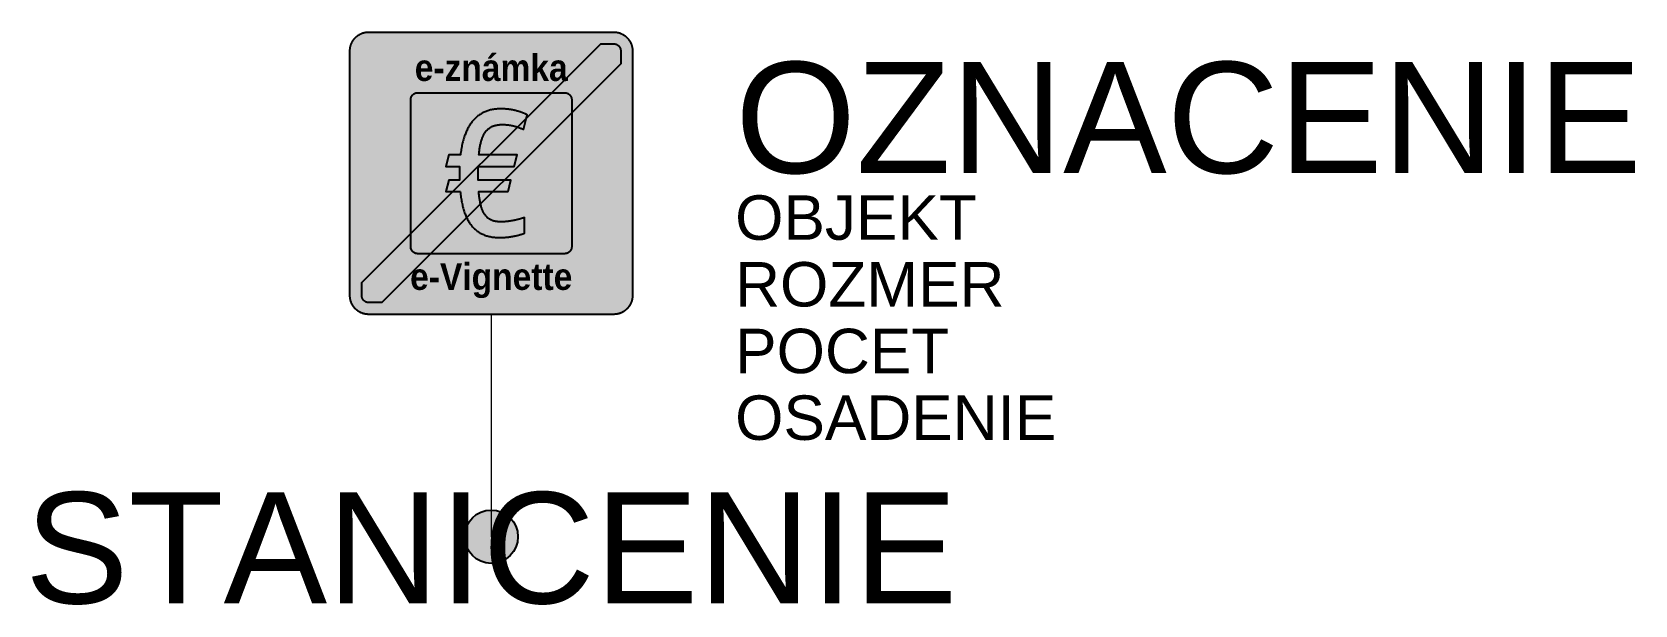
# Model space of a CAD drawing. Header units: metres. Extents: x -10.3 to 25.7, y -1.5 to 11.4.
import ezdxf
from ezdxf.enums import TextEntityAlignment as Align

# ---------------------------------------------------------------- set-up
doc = ezdxf.new("R2010")
doc.units = ezdxf.units.M
doc.layers.get('Defpoints').update_dxf_attribs({"color": 140, "lineweight": 5})
doc.styles.add('DZ', font='arialbd.ttf')
doc.styles.get("Standard").update_dxf_attribs({"font": 'arial.ttf'})

msp = doc.modelspace()

# ---------------------------------------------------------------- texts
at = {"color": 253, "true_color": 0x9b9b9b, "style": 'DZ', "width": 0.9}
for s, p in [('e-známka', (0, 10.249)), ('e-Vignette', (0, 5.55))]:
    msp.add_text(s, height=0.6, rotation=0.0005, dxfattribs=at).set_placement(p, align=Align.CENTER)
msp.add_attdef('OZNACENIE', (5.482, 8.177), '314', height=2.5)
msp.add_attdef('STANICENIE', text='', height=2.5).set_placement((0, 1), align=Align.TOP_CENTER)
at = {"layer": 'Defpoints'}
for tag, p, s in [('OBJEKT', (5.482, 6.677), 'Jestvujúci'), ('ROZMER', (5.482, 5.177), '600x600'), ('POCET', (5.482, 3.677), ''), ('OSADENIE', (5.482, 2.177), '')]:
    msp.add_attdef(tag, p, s, height=1, dxfattribs=at)

# ---------------------------------------------------------------- hatches: boundary and pattern name
at = {"true_color": 0xf1efea}
for points in [[(-2.752, 5), (-2.757, 5), (-2.762, 5), (-2.767, 5), (-2.773, 5), (-2.778, 5.001), (-2.783, 5.001), (-2.788, 5.002), (-2.793, 5.002), (-2.799, 5.003), (-2.804, 5.003), (-2.809, 5.004), (-2.814, 5.005), (-2.819, 5.005), (-2.824, 5.006), (-2.83, 5.007), (-2.835, 5.008), (-2.84, 5.009), (-2.845, 5.01), (-2.85, 5.012), (-2.855, 5.013), (-2.86, 5.014), (-2.865, 5.015), (-2.87, 5.017), (-2.875, 5.018), (-2.88, 5.02), (-2.885, 5.021), (-2.89, 5.023), (-2.894, 5.025), (-2.899, 5.027), (-2.904, 5.028), (-2.909, 5.03), (-2.914, 5.032), (-2.918, 5.034), (-2.923, 5.036), (-2.928, 5.038), (-2.933, 5.041), (-2.937, 5.043), (-2.942, 5.045), (-2.946, 5.047), (-2.951, 5.05), (-2.956, 5.052), (-2.96, 5.055), (-2.965, 5.057), (-2.969, 5.06), (-2.973, 5.063), (-2.978, 5.065), (-2.982, 5.068), (-2.987, 5.071), (-2.991, 5.074), (-2.995, 5.077), (-2.999, 5.08), (-3.004, 5.083), (-3.008, 5.086), (-3.012, 5.089), (-3.016, 5.093), (-3.02, 5.096), (-3.024, 5.099), (-3.028, 5.103), (-3.032, 5.106), (-3.036, 5.109), (-3.04, 5.113), (-3.044, 5.117), (-3.047, 5.12), (-3.051, 5.124), (-3.055, 5.128), (-3.058, 5.131), (-3.062, 5.135), (-3.065, 5.139), (-3.069, 5.143), (-3.072, 5.147), (-3.076, 5.151), (-3.079, 5.155), (-3.082, 5.159), (-3.086, 5.163), (-3.089, 5.167), (-3.092, 5.171), (-3.095, 5.176), (-3.098, 5.18), (-3.101, 5.184), (-3.104, 5.188), (-3.107, 5.193), (-3.109, 5.197), (-3.112, 5.201), (-3.115, 5.206), (-3.118, 5.21), (-3.12, 5.215), (-3.123, 5.219), (-3.125, 5.224), (-3.128, 5.229), (-3.13, 5.233), (-3.132, 5.238), (-3.134, 5.242), (-3.137, 5.247), (-3.139, 5.252), (-3.141, 5.256), (-3.143, 5.261), (-3.145, 5.266), (-3.147, 5.271), (-3.148, 5.276), (-3.15, 5.281), (-3.152, 5.285), (-3.154, 5.29), (-3.155, 5.295), (-3.157, 5.3), (-3.158, 5.305), (-3.16, 5.31), (-3.161, 5.315), (-3.162, 5.32), (-3.164, 5.325), (-3.165, 5.33), (-3.166, 5.335), (-3.167, 5.34), (-3.168, 5.345), (-3.169, 5.351), (-3.17, 5.356), (-3.17, 5.361), (-3.171, 5.366), (-3.172, 5.371), (-3.172, 5.376), (-3.173, 5.381), (-3.173, 5.387), (-3.174, 5.392), (-3.174, 5.397), (-3.174, 5.402), (-3.175, 5.408), (-3.175, 5.413), (-3.175, 5.418), (-3.175, 5.423), (-3.175, 10.927), (-3.175, 10.932), (-3.175, 10.937), (-3.175, 10.942), (-3.174, 10.948), (-3.174, 10.953), (-3.174, 10.958), (-3.173, 10.963), (-3.173, 10.968), (-3.172, 10.974), (-3.172, 10.979), (-3.171, 10.984), (-3.17, 10.989), (-3.17, 10.994), (-3.169, 10.999), (-3.168, 11.004), (-3.167, 11.01), (-3.166, 11.015), (-3.165, 11.02), (-3.164, 11.025), (-3.162, 11.03), (-3.161, 11.035), (-3.16, 11.04), (-3.158, 11.045), (-3.157, 11.05), (-3.155, 11.055), (-3.154, 11.06), (-3.152, 11.064), (-3.15, 11.069), (-3.148, 11.074), (-3.147, 11.079), (-3.145, 11.084), (-3.143, 11.089), (-3.141, 11.093), (-3.139, 11.098), (-3.137, 11.103), (-3.134, 11.108), (-3.132, 11.112), (-3.13, 11.117), (-3.128, 11.121), (-3.125, 11.126), (-3.123, 11.131), (-3.12, 11.135), (-3.118, 11.14), (-3.115, 11.144), (-3.112, 11.148), (-3.109, 11.153), (-3.107, 11.157), (-3.104, 11.161), (-3.101, 11.166), (-3.098, 11.17), (-3.095, 11.174), (-3.092, 11.178), (-3.089, 11.183), (-3.086, 11.187), (-3.082, 11.191), (-3.079, 11.195), (-3.076, 11.199), (-3.072, 11.203), (-3.069, 11.207), (-3.065, 11.211), (-3.062, 11.215), (-3.058, 11.218), (-3.055, 11.222), (-3.051, 11.226), (-3.047, 11.23), (-3.044, 11.233), (-3.04, 11.237), (-3.036, 11.24), (-3.032, 11.244), (-3.028, 11.247), (-3.024, 11.251), (-3.02, 11.254), (-3.016, 11.257), (-3.012, 11.261), (-3.008, 11.264), (-3.004, 11.267), (-2.999, 11.27), (-2.995, 11.273), (-2.991, 11.276), (-2.987, 11.279), (-2.982, 11.282), (-2.978, 11.284), (-2.973, 11.287), (-2.969, 11.29), (-2.965, 11.293), (-2.96, 11.295), (-2.956, 11.298), (-2.951, 11.3), (-2.946, 11.302), (-2.942, 11.305), (-2.937, 11.307), (-2.933, 11.309), (-2.928, 11.312), (-2.923, 11.314), (-2.918, 11.316), (-2.914, 11.318), (-2.909, 11.32), (-2.904, 11.322), (-2.899, 11.323), (-2.894, 11.325), (-2.89, 11.327), (-2.885, 11.329), (-2.88, 11.33), (-2.875, 11.332), (-2.87, 11.333), (-2.865, 11.335), (-2.86, 11.336), (-2.855, 11.337), (-2.85, 11.338), (-2.845, 11.34), (-2.84, 11.341), (-2.835, 11.342), (-2.83, 11.343), (-2.824, 11.344), (-2.819, 11.345), (-2.814, 11.345), (-2.809, 11.346), (-2.804, 11.347), (-2.799, 11.347), (-2.793, 11.348), (-2.788, 11.348), (-2.783, 11.349), (-2.778, 11.349), (-2.773, 11.349), (-2.767, 11.35), (-2.762, 11.35), (-2.757, 11.35), (-2.752, 11.35), (2.752, 11.35), (2.757, 11.35), (2.762, 11.35), (2.767, 11.35), (2.773, 11.349), (2.778, 11.349), (2.783, 11.349), (2.788, 11.348), (2.793, 11.348), (2.799, 11.347), (2.804, 11.347), (2.809, 11.346), (2.814, 11.345), (2.819, 11.345), (2.824, 11.344), (2.83, 11.343), (2.835, 11.342), (2.84, 11.341), (2.845, 11.34), (2.85, 11.338), (2.855, 11.337), (2.86, 11.336), (2.865, 11.335), (2.87, 11.333), (2.875, 11.332), (2.88, 11.33), (2.885, 11.329), (2.89, 11.327), (2.894, 11.325), (2.899, 11.323), (2.904, 11.322), (2.909, 11.32), (2.914, 11.318), (2.918, 11.316), (2.923, 11.314), (2.928, 11.312), (2.933, 11.309), (2.937, 11.307), (2.942, 11.305), (2.946, 11.302), (2.951, 11.3), (2.956, 11.298), (2.96, 11.295), (2.965, 11.293), (2.969, 11.29), (2.973, 11.287), (2.978, 11.284), (2.982, 11.282), (2.987, 11.279), (2.991, 11.276), (2.995, 11.273), (2.999, 11.27), (3.003, 11.267), (3.008, 11.264), (3.012, 11.261), (3.016, 11.257), (3.02, 11.254), (3.024, 11.251), (3.028, 11.247), (3.032, 11.244), (3.036, 11.24), (3.04, 11.237), (3.044, 11.233), (3.047, 11.23), (3.051, 11.226), (3.055, 11.222), (3.058, 11.218), (3.062, 11.215), (3.065, 11.211), (3.069, 11.207), (3.072, 11.203), (3.076, 11.199), (3.079, 11.195), (3.082, 11.191), (3.086, 11.187), (3.089, 11.183), (3.092, 11.178), (3.095, 11.174), (3.098, 11.17), (3.101, 11.166), (3.104, 11.161), (3.107, 11.157), (3.109, 11.153), (3.112, 11.148), (3.115, 11.144), (3.118, 11.14), (3.12, 11.135), (3.123, 11.131), (3.125, 11.126), (3.128, 11.121), (3.13, 11.117), (3.132, 11.112), (3.134, 11.108), (3.137, 11.103), (3.139, 11.098), (3.141, 11.093), (3.143, 11.089), (3.145, 11.084), (3.147, 11.079), (3.148, 11.074), (3.15, 11.069), (3.152, 11.064), (3.154, 11.06), (3.155, 11.055), (3.157, 11.05), (3.158, 11.045), (3.16, 11.04), (3.161, 11.035), (3.162, 11.03), (3.163, 11.025), (3.165, 11.02), (3.166, 11.015), (3.167, 11.01), (3.168, 11.004), (3.169, 10.999), (3.17, 10.994), (3.17, 10.989), (3.171, 10.984), (3.172, 10.979), (3.172, 10.974), (3.173, 10.968), (3.173, 10.963), (3.174, 10.958), (3.174, 10.953), (3.174, 10.948), (3.175, 10.942), (3.175, 10.937), (3.175, 10.932), (3.175, 10.927), (3.175, 5.423), (3.175, 5.418), (3.175, 5.413), (3.175, 5.408), (3.174, 5.402), (3.174, 5.397), (3.174, 5.392), (3.173, 5.387), (3.173, 5.381), (3.172, 5.376), (3.172, 5.371), (3.171, 5.366), (3.17, 5.361), (3.17, 5.356), (3.169, 5.351), (3.168, 5.345), (3.167, 5.34), (3.166, 5.335), (3.165, 5.33), (3.163, 5.325), (3.162, 5.32), (3.161, 5.315), (3.16, 5.31), (3.158, 5.305), (3.157, 5.3), (3.155, 5.295), (3.154, 5.29), (3.152, 5.285), (3.15, 5.281), (3.148, 5.276), (3.147, 5.271), (3.145, 5.266), (3.143, 5.261), (3.141, 5.256), (3.139, 5.252), (3.137, 5.247), (3.134, 5.242), (3.132, 5.238), (3.13, 5.233), (3.128, 5.229), (3.125, 5.224), (3.123, 5.219), (3.12, 5.215), (3.118, 5.21), (3.115, 5.206), (3.112, 5.201), (3.109, 5.197), (3.107, 5.193), (3.104, 5.188), (3.101, 5.184), (3.098, 5.18), (3.095, 5.176), (3.092, 5.171), (3.089, 5.167), (3.086, 5.163), (3.082, 5.159), (3.079, 5.155), (3.076, 5.151), (3.072, 5.147), (3.069, 5.143), (3.065, 5.139), (3.062, 5.135), (3.058, 5.131), (3.055, 5.128), (3.051, 5.124), (3.047, 5.12), (3.044, 5.117), (3.04, 5.113), (3.036, 5.109), (3.032, 5.106), (3.028, 5.103), (3.024, 5.099), (3.02, 5.096), (3.016, 5.093), (3.012, 5.089), (3.008, 5.086), (3.003, 5.083), (2.999, 5.08), (2.995, 5.077), (2.991, 5.074), (2.987, 5.071), (2.982, 5.068), (2.978, 5.065), (2.973, 5.063), (2.969, 5.06), (2.965, 5.057), (2.96, 5.055), (2.956, 5.052), (2.951, 5.05), (2.946, 5.047), (2.942, 5.045), (2.937, 5.043), (2.933, 5.041), (2.928, 5.038), (2.923, 5.036), (2.918, 5.034), (2.914, 5.032), (2.909, 5.03), (2.904, 5.028), (2.899, 5.027), (2.894, 5.025), (2.89, 5.023), (2.885, 5.021), (2.88, 5.02), (2.875, 5.018), (2.87, 5.017), (2.865, 5.015), (2.86, 5.014), (2.855, 5.013), (2.85, 5.012), (2.845, 5.01), (2.84, 5.009), (2.835, 5.008), (2.83, 5.007), (2.824, 5.006), (2.819, 5.005), (2.814, 5.005), (2.809, 5.004), (2.804, 5.003), (2.799, 5.003), (2.793, 5.002), (2.788, 5.002), (2.783, 5.001), (2.778, 5.001), (2.773, 5), (2.767, 5), (2.762, 5), (2.757, 5), (2.752, 5)], [(0.379, 7.761), (0.443, 8.022), (-0.293, 8.022), (-0.293, 8.324), (0.516, 8.324), (0.58, 8.585), (-0.277, 8.585), (-0.274, 8.61), (-0.272, 8.633), (-0.269, 8.657), (-0.266, 8.68), (-0.263, 8.702), (-0.26, 8.724), (-0.257, 8.745), (-0.253, 8.766), (-0.249, 8.786), (-0.245, 8.806), (-0.241, 8.825), (-0.237, 8.844), (-0.232, 8.862), (-0.228, 8.88), (-0.223, 8.897), (-0.218, 8.914), (-0.212, 8.931), (-0.207, 8.947), (-0.201, 8.962), (-0.196, 8.977), (-0.19, 8.992), (-0.184, 9.006), (-0.177, 9.02), (-0.171, 9.033), (-0.164, 9.046), (-0.157, 9.058), (-0.15, 9.07), (-0.143, 9.082), (-0.135, 9.093), (-0.128, 9.104), (-0.12, 9.114), (-0.112, 9.125), (-0.104, 9.134), (-0.095, 9.144), (-0.087, 9.152), (-0.078, 9.161), (-0.069, 9.169), (-0.06, 9.177), (-0.051, 9.184), (-0.041, 9.191), (-0.031, 9.198), (-0.021, 9.205), (-0.011, 9.211), (-0.001, 9.216), (0.01, 9.222), (0.02, 9.227), (0.031, 9.232), (0.042, 9.236), (0.053, 9.24), (0.065, 9.244), (0.077, 9.248), (0.088, 9.251), (0.101, 9.254), (0.113, 9.257), (0.125, 9.259), (0.138, 9.261), (0.151, 9.263), (0.164, 9.265), (0.177, 9.266), (0.19, 9.267), (0.204, 9.268), (0.218, 9.268), (0.232, 9.269), (0.246, 9.269), (0.254, 9.269), (0.263, 9.269), (0.271, 9.269), (0.279, 9.268), (0.287, 9.268), (0.295, 9.268), (0.303, 9.268), (0.31, 9.267), (0.318, 9.267), (0.326, 9.266), (0.334, 9.266), (0.341, 9.265), (0.349, 9.265), (0.356, 9.264), (0.364, 9.263), (0.371, 9.263), (0.379, 9.262), (0.386, 9.261), (0.393, 9.26), (0.401, 9.259), (0.408, 9.258), (0.415, 9.257), (0.422, 9.256), (0.43, 9.255), (0.437, 9.253), (0.444, 9.252), (0.451, 9.251), (0.458, 9.249), (0.466, 9.248), (0.473, 9.246), (0.48, 9.245), (0.487, 9.243), (0.494, 9.242), (0.501, 9.24), (0.508, 9.238), (0.515, 9.236), (0.522, 9.234), (0.53, 9.232), (0.537, 9.23), (0.544, 9.228), (0.551, 9.226), (0.558, 9.224), (0.565, 9.222), (0.573, 9.219), (0.58, 9.217), (0.587, 9.214), (0.595, 9.212), (0.602, 9.209), (0.609, 9.207), (0.617, 9.204), (0.624, 9.201), (0.631, 9.199), (0.639, 9.196), (0.646, 9.193), (0.654, 9.19), (0.662, 9.187), (0.669, 9.184), (0.677, 9.181), (0.685, 9.177), (0.693, 9.174), (0.701, 9.171), (0.709, 9.167), (0.717, 9.164), (0.725, 9.16), (0.809, 9.49), (0.802, 9.493), (0.795, 9.496), (0.789, 9.499), (0.782, 9.502), (0.774, 9.505), (0.767, 9.508), (0.76, 9.511), (0.753, 9.514), (0.746, 9.517), (0.739, 9.52), (0.731, 9.523), (0.724, 9.526), (0.716, 9.529), (0.709, 9.532), (0.701, 9.535), (0.693, 9.538), (0.686, 9.541), (0.678, 9.544), (0.67, 9.546), (0.662, 9.549), (0.654, 9.552), (0.646, 9.555), (0.638, 9.558), (0.629, 9.56), (0.621, 9.563), (0.612, 9.566), (0.604, 9.568), (0.595, 9.571), (0.586, 9.573), (0.578, 9.576), (0.569, 9.578), (0.56, 9.581), (0.551, 9.583), (0.541, 9.585), (0.532, 9.587), (0.523, 9.59), (0.513, 9.592), (0.504, 9.594), (0.494, 9.596), (0.484, 9.598), (0.474, 9.6), (0.464, 9.601), (0.454, 9.603), (0.444, 9.605), (0.434, 9.607), (0.423, 9.608), (0.413, 9.61), (0.402, 9.611), (0.391, 9.612), (0.38, 9.614), (0.369, 9.615), (0.358, 9.616), (0.347, 9.617), (0.335, 9.618), (0.324, 9.619), (0.312, 9.62), (0.3, 9.62), (0.288, 9.621), (0.276, 9.622), (0.264, 9.622), (0.252, 9.622), (0.239, 9.623), (0.227, 9.623), (0.214, 9.623), (0.19, 9.622), (0.166, 9.622), (0.142, 9.62), (0.118, 9.619), (0.095, 9.616), (0.073, 9.614), (0.05, 9.61), (0.028, 9.606), (0.006, 9.602), (-0.015, 9.597), (-0.036, 9.592), (-0.057, 9.586), (-0.077, 9.58), (-0.097, 9.573), (-0.117, 9.565), (-0.137, 9.557), (-0.156, 9.549), (-0.175, 9.54), (-0.193, 9.531), (-0.211, 9.521), (-0.229, 9.51), (-0.247, 9.499), (-0.264, 9.488), (-0.281, 9.476), (-0.298, 9.463), (-0.314, 9.45), (-0.33, 9.437), (-0.345, 9.423), (-0.361, 9.408), (-0.376, 9.393), (-0.39, 9.378), (-0.404, 9.362), (-0.418, 9.345), (-0.432, 9.328), (-0.445, 9.311), (-0.458, 9.293), (-0.471, 9.274), (-0.483, 9.255), (-0.495, 9.236), (-0.507, 9.216), (-0.519, 9.195), (-0.53, 9.174), (-0.54, 9.153), (-0.551, 9.13), (-0.561, 9.108), (-0.571, 9.085), (-0.58, 9.061), (-0.589, 9.037), (-0.598, 9.013), (-0.606, 8.988), (-0.615, 8.962), (-0.622, 8.936), (-0.63, 8.91), (-0.637, 8.883), (-0.644, 8.855), (-0.65, 8.827), (-0.657, 8.799), (-0.663, 8.77), (-0.668, 8.74), (-0.673, 8.71), (-0.678, 8.68), (-0.683, 8.649), (-0.687, 8.617), (-0.691, 8.585), (-0.956, 8.585), (-1.021, 8.324), (-0.711, 8.324), (-0.711, 8.022), (-0.956, 8.022), (-1.021, 7.761), (-0.695, 7.761), (-0.692, 7.729), (-0.688, 7.698), (-0.684, 7.667), (-0.68, 7.636), (-0.675, 7.607), (-0.671, 7.577), (-0.666, 7.548), (-0.66, 7.52), (-0.654, 7.492), (-0.648, 7.465), (-0.642, 7.438), (-0.636, 7.411), (-0.629, 7.386), (-0.621, 7.36), (-0.614, 7.335), (-0.606, 7.311), (-0.598, 7.287), (-0.589, 7.263), (-0.58, 7.241), (-0.571, 7.218), (-0.562, 7.196), (-0.552, 7.175), (-0.541, 7.154), (-0.531, 7.133), (-0.52, 7.113), (-0.509, 7.094), (-0.497, 7.075), (-0.485, 7.056), (-0.473, 7.038), (-0.46, 7.021), (-0.447, 7.004), (-0.434, 6.988), (-0.42, 6.972), (-0.406, 6.956), (-0.392, 6.941), (-0.377, 6.927), (-0.362, 6.913), (-0.346, 6.899), (-0.33, 6.886), (-0.314, 6.874), (-0.297, 6.862), (-0.28, 6.851), (-0.263, 6.84), (-0.245, 6.829), (-0.227, 6.819), (-0.208, 6.81), (-0.189, 6.801), (-0.17, 6.793), (-0.15, 6.785), (-0.13, 6.777), (-0.109, 6.77), (-0.088, 6.764), (-0.066, 6.758), (-0.044, 6.753), (-0.022, 6.748), (0.001, 6.744), (0.024, 6.74), (0.047, 6.736), (0.071, 6.734), (0.096, 6.731), (0.121, 6.729), (0.146, 6.728), (0.172, 6.727), (0.198, 6.727), (0.207, 6.727), (0.217, 6.727), (0.227, 6.727), (0.236, 6.728), (0.246, 6.728), (0.256, 6.728), (0.265, 6.729), (0.275, 6.729), (0.285, 6.73), (0.294, 6.73), (0.304, 6.731), (0.314, 6.732), (0.323, 6.733), (0.333, 6.734), (0.343, 6.734), (0.352, 6.735), (0.362, 6.736), (0.371, 6.738), (0.381, 6.739), (0.39, 6.74), (0.4, 6.741), (0.409, 6.742), (0.419, 6.744), (0.428, 6.745), (0.437, 6.746), (0.447, 6.748), (0.456, 6.749), (0.465, 6.751), (0.474, 6.752), (0.483, 6.754), (0.492, 6.756), (0.501, 6.757), (0.51, 6.759), (0.519, 6.761), (0.528, 6.763), (0.537, 6.764), (0.545, 6.766), (0.554, 6.768), (0.563, 6.77), (0.571, 6.772), (0.579, 6.774), (0.588, 6.776), (0.596, 6.778), (0.604, 6.78), (0.612, 6.782), (0.62, 6.784), (0.628, 6.786), (0.636, 6.788), (0.643, 6.79), (0.651, 6.793), (0.658, 6.795), (0.666, 6.797), (0.673, 6.799), (0.68, 6.801), (0.687, 6.803), (0.694, 6.806), (0.701, 6.808), (0.707, 6.81), (0.714, 6.812), (0.72, 6.815), (0.727, 6.817), (0.733, 6.819), (0.739, 6.821), (0.745, 6.824), (0.745, 7.178), (0.737, 7.175), (0.729, 7.172), (0.721, 7.17), (0.714, 7.167), (0.706, 7.165), (0.698, 7.162), (0.69, 7.16), (0.682, 7.157), (0.674, 7.155), (0.666, 7.152), (0.658, 7.15), (0.65, 7.148), (0.642, 7.145), (0.634, 7.143), (0.626, 7.141), (0.618, 7.139), (0.61, 7.137), (0.601, 7.134), (0.593, 7.132), (0.585, 7.13), (0.577, 7.128), (0.569, 7.126), (0.56, 7.124), (0.552, 7.122), (0.544, 7.12), (0.535, 7.119), (0.527, 7.117), (0.519, 7.115), (0.51, 7.113), (0.502, 7.111), (0.494, 7.11), (0.485, 7.108), (0.477, 7.107), (0.469, 7.105), (0.46, 7.104), (0.452, 7.102), (0.443, 7.101), (0.435, 7.099), (0.426, 7.098), (0.418, 7.097), (0.409, 7.095), (0.401, 7.094), (0.393, 7.093), (0.384, 7.092), (0.376, 7.091), (0.367, 7.09), (0.359, 7.089), (0.35, 7.088), (0.341, 7.087), (0.333, 7.087), (0.324, 7.086), (0.316, 7.085), (0.307, 7.085), (0.299, 7.084), (0.29, 7.083), (0.282, 7.083), (0.273, 7.082), (0.265, 7.082), (0.256, 7.082), (0.248, 7.082), (0.239, 7.081), (0.231, 7.081), (0.222, 7.081), (0.214, 7.081), (0.2, 7.081), (0.186, 7.082), (0.172, 7.082), (0.158, 7.083), (0.145, 7.084), (0.132, 7.086), (0.119, 7.087), (0.107, 7.089), (0.094, 7.091), (0.082, 7.094), (0.07, 7.097), (0.059, 7.1), (0.047, 7.103), (0.036, 7.107), (0.025, 7.111), (0.014, 7.115), (0.003, 7.119), (-0.007, 7.124), (-0.017, 7.129), (-0.027, 7.135), (-0.037, 7.141), (-0.047, 7.147), (-0.056, 7.154), (-0.065, 7.16), (-0.074, 7.168), (-0.083, 7.175), (-0.092, 7.183), (-0.1, 7.191), (-0.108, 7.2), (-0.116, 7.209), (-0.124, 7.218), (-0.131, 7.228), (-0.139, 7.238), (-0.146, 7.248), (-0.153, 7.259), (-0.16, 7.271), (-0.167, 7.282), (-0.173, 7.294), (-0.179, 7.307), (-0.185, 7.319), (-0.191, 7.333), (-0.197, 7.346), (-0.203, 7.36), (-0.208, 7.375), (-0.213, 7.39), (-0.218, 7.405), (-0.223, 7.421), (-0.228, 7.437), (-0.232, 7.454), (-0.237, 7.471), (-0.241, 7.489), (-0.245, 7.507), (-0.249, 7.525), (-0.252, 7.544), (-0.256, 7.564), (-0.259, 7.584), (-0.263, 7.604), (-0.266, 7.625), (-0.269, 7.646), (-0.271, 7.668), (-0.274, 7.691), (-0.276, 7.713), (-0.279, 7.737), (-0.281, 7.761)]]:
    msp.add_hatch(color=7, dxfattribs=at).paths.add_polyline_path(points)
at = {"true_color": 0x9b9b9b}
h = msp.add_hatch(color=253, dxfattribs=at)
h.paths.add_polyline_path([(-2.752, 5.106), (-2.76, 5.106), (-2.768, 5.106), (-2.776, 5.107), (-2.784, 5.107), (-2.792, 5.108), (-2.8, 5.109), (-2.808, 5.111), (-2.816, 5.112), (-2.823, 5.114), (-2.831, 5.116), (-2.839, 5.118), (-2.846, 5.12), (-2.854, 5.122), (-2.861, 5.125), (-2.868, 5.128), (-2.875, 5.131), (-2.882, 5.134), (-2.889, 5.137), (-2.896, 5.141), (-2.903, 5.144), (-2.91, 5.148), (-2.916, 5.152), (-2.923, 5.156), (-2.929, 5.16), (-2.935, 5.164), (-2.942, 5.169), (-2.948, 5.174), (-2.954, 5.178), (-2.959, 5.183), (-2.965, 5.188), (-2.971, 5.193), (-2.976, 5.199), (-2.981, 5.204), (-2.987, 5.21), (-2.992, 5.215), (-2.997, 5.221), (-3.001, 5.227), (-3.006, 5.233), (-3.011, 5.239), (-3.015, 5.246), (-3.019, 5.252), (-3.023, 5.259), (-3.027, 5.265), (-3.031, 5.272), (-3.034, 5.279), (-3.038, 5.286), (-3.041, 5.293), (-3.044, 5.3), (-3.047, 5.307), (-3.05, 5.314), (-3.053, 5.321), (-3.055, 5.329), (-3.057, 5.336), (-3.059, 5.344), (-3.061, 5.352), (-3.063, 5.359), (-3.064, 5.367), (-3.066, 5.375), (-3.067, 5.383), (-3.068, 5.391), (-3.068, 5.399), (-3.069, 5.407), (-3.069, 5.415), (-3.069, 5.423), (-3.069, 10.927), (-3.069, 10.935), (-3.069, 10.943), (-3.068, 10.951), (-3.068, 10.959), (-3.067, 10.967), (-3.066, 10.975), (-3.064, 10.983), (-3.063, 10.991), (-3.061, 10.998), (-3.059, 11.006), (-3.057, 11.014), (-3.055, 11.021), (-3.053, 11.028), (-3.05, 11.036), (-3.047, 11.043), (-3.044, 11.05), (-3.041, 11.057), (-3.038, 11.064), (-3.034, 11.071), (-3.031, 11.078), (-3.027, 11.085), (-3.023, 11.091), (-3.019, 11.098), (-3.015, 11.104), (-3.011, 11.11), (-3.006, 11.117), (-3.001, 11.123), (-2.997, 11.129), (-2.992, 11.134), (-2.987, 11.14), (-2.981, 11.146), (-2.976, 11.151), (-2.971, 11.156), (-2.965, 11.162), (-2.959, 11.167), (-2.954, 11.172), (-2.948, 11.176), (-2.942, 11.181), (-2.935, 11.186), (-2.929, 11.19), (-2.923, 11.194), (-2.916, 11.198), (-2.91, 11.202), (-2.903, 11.206), (-2.896, 11.209), (-2.889, 11.213), (-2.882, 11.216), (-2.875, 11.219), (-2.868, 11.222), (-2.861, 11.225), (-2.854, 11.227), (-2.846, 11.23), (-2.839, 11.232), (-2.831, 11.234), (-2.823, 11.236), (-2.816, 11.238), (-2.808, 11.239), (-2.8, 11.24), (-2.792, 11.242), (-2.784, 11.243), (-2.776, 11.243), (-2.768, 11.244), (-2.76, 11.244), (-2.752, 11.244), (2.752, 11.244), (2.76, 11.244), (2.768, 11.244), (2.776, 11.243), (2.784, 11.243), (2.792, 11.242), (2.8, 11.24), (2.808, 11.239), (2.816, 11.238), (2.823, 11.236), (2.831, 11.234), (2.839, 11.232), (2.846, 11.23), (2.853, 11.227), (2.861, 11.225), (2.868, 11.222), (2.875, 11.219), (2.882, 11.216), (2.889, 11.213), (2.896, 11.209), (2.903, 11.206), (2.91, 11.202), (2.916, 11.198), (2.923, 11.194), (2.929, 11.19), (2.935, 11.186), (2.942, 11.181), (2.948, 11.176), (2.954, 11.172), (2.959, 11.167), (2.965, 11.162), (2.971, 11.156), (2.976, 11.151), (2.981, 11.146), (2.987, 11.14), (2.992, 11.134), (2.997, 11.129), (3.001, 11.123), (3.006, 11.117), (3.011, 11.11), (3.015, 11.104), (3.019, 11.098), (3.023, 11.091), (3.027, 11.085), (3.031, 11.078), (3.034, 11.071), (3.038, 11.064), (3.041, 11.057), (3.044, 11.05), (3.047, 11.043), (3.05, 11.036), (3.052, 11.028), (3.055, 11.021), (3.057, 11.014), (3.059, 11.006), (3.061, 10.998), (3.063, 10.991), (3.064, 10.983), (3.066, 10.975), (3.067, 10.967), (3.068, 10.959), (3.068, 10.951), (3.069, 10.943), (3.069, 10.935), (3.069, 10.927), (3.069, 5.423), (3.069, 5.415), (3.069, 5.407), (3.068, 5.399), (3.068, 5.391), (3.067, 5.383), (3.066, 5.375), (3.064, 5.367), (3.063, 5.359), (3.061, 5.352), (3.059, 5.344), (3.057, 5.336), (3.055, 5.329), (3.052, 5.321), (3.05, 5.314), (3.047, 5.307), (3.044, 5.3), (3.041, 5.293), (3.038, 5.286), (3.034, 5.279), (3.031, 5.272), (3.027, 5.265), (3.023, 5.259), (3.019, 5.252), (3.015, 5.246), (3.011, 5.239), (3.006, 5.233), (3.001, 5.227), (2.997, 5.221), (2.992, 5.215), (2.987, 5.21), (2.981, 5.204), (2.976, 5.199), (2.971, 5.193), (2.965, 5.188), (2.959, 5.183), (2.954, 5.178), (2.948, 5.174), (2.942, 5.169), (2.935, 5.164), (2.929, 5.16), (2.923, 5.156), (2.916, 5.152), (2.91, 5.148), (2.903, 5.144), (2.896, 5.141), (2.889, 5.137), (2.882, 5.134), (2.875, 5.131), (2.868, 5.128), (2.861, 5.125), (2.853, 5.122), (2.846, 5.12), (2.839, 5.118), (2.831, 5.116), (2.823, 5.114), (2.816, 5.112), (2.808, 5.111), (2.8, 5.109), (2.792, 5.108), (2.784, 5.107), (2.776, 5.107), (2.768, 5.106), (2.76, 5.106), (2.752, 5.106)])
h.paths.add_polyline_path([(-2.752, 5.265), (-2.756, 5.265), (-2.76, 5.265), (-2.764, 5.265), (-2.768, 5.265), (-2.772, 5.266), (-2.776, 5.266), (-2.78, 5.267), (-2.784, 5.268), (-2.788, 5.269), (-2.791, 5.27), (-2.795, 5.271), (-2.799, 5.272), (-2.803, 5.273), (-2.806, 5.274), (-2.81, 5.276), (-2.813, 5.277), (-2.817, 5.279), (-2.82, 5.28), (-2.824, 5.282), (-2.827, 5.284), (-2.831, 5.286), (-2.834, 5.288), (-2.837, 5.29), (-2.84, 5.292), (-2.844, 5.294), (-2.847, 5.296), (-2.85, 5.298), (-2.853, 5.301), (-2.856, 5.303), (-2.858, 5.306), (-2.861, 5.308), (-2.864, 5.311), (-2.867, 5.314), (-2.869, 5.317), (-2.872, 5.319), (-2.874, 5.322), (-2.877, 5.325), (-2.879, 5.328), (-2.881, 5.331), (-2.883, 5.335), (-2.885, 5.338), (-2.887, 5.341), (-2.889, 5.344), (-2.891, 5.348), (-2.893, 5.351), (-2.895, 5.354), (-2.896, 5.358), (-2.898, 5.361), (-2.899, 5.365), (-2.901, 5.369), (-2.902, 5.372), (-2.903, 5.376), (-2.904, 5.38), (-2.905, 5.384), (-2.906, 5.387), (-2.907, 5.391), (-2.908, 5.395), (-2.909, 5.399), (-2.909, 5.403), (-2.91, 5.407), (-2.91, 5.411), (-2.91, 5.415), (-2.91, 5.419), (-2.91, 5.423), (-2.91, 10.927), (-2.91, 10.931), (-2.91, 10.935), (-2.91, 10.939), (-2.91, 10.943), (-2.909, 10.947), (-2.909, 10.951), (-2.908, 10.955), (-2.907, 10.959), (-2.906, 10.962), (-2.905, 10.966), (-2.904, 10.97), (-2.903, 10.974), (-2.902, 10.978), (-2.901, 10.981), (-2.899, 10.985), (-2.898, 10.988), (-2.896, 10.992), (-2.895, 10.995), (-2.893, 10.999), (-2.891, 11.002), (-2.889, 11.006), (-2.887, 11.009), (-2.885, 11.012), (-2.883, 11.015), (-2.881, 11.019), (-2.879, 11.022), (-2.877, 11.025), (-2.874, 11.028), (-2.872, 11.031), (-2.869, 11.033), (-2.867, 11.036), (-2.864, 11.039), (-2.861, 11.042), (-2.858, 11.044), (-2.856, 11.047), (-2.853, 11.049), (-2.85, 11.051), (-2.847, 11.054), (-2.844, 11.056), (-2.84, 11.058), (-2.837, 11.06), (-2.834, 11.062), (-2.831, 11.064), (-2.827, 11.066), (-2.824, 11.068), (-2.82, 11.07), (-2.817, 11.071), (-2.813, 11.073), (-2.81, 11.074), (-2.806, 11.076), (-2.803, 11.077), (-2.799, 11.078), (-2.795, 11.079), (-2.791, 11.08), (-2.788, 11.081), (-2.784, 11.082), (-2.78, 11.083), (-2.776, 11.084), (-2.772, 11.084), (-2.768, 11.085), (-2.764, 11.085), (-2.76, 11.085), (-2.756, 11.085), (-2.752, 11.085), (2.752, 11.085), (2.756, 11.085), (2.76, 11.085), (2.764, 11.085), (2.768, 11.085), (2.772, 11.084), (2.776, 11.084), (2.78, 11.083), (2.784, 11.082), (2.787, 11.081), (2.791, 11.08), (2.795, 11.079), (2.799, 11.078), (2.803, 11.077), (2.806, 11.076), (2.81, 11.074), (2.813, 11.073), (2.817, 11.071), (2.82, 11.07), (2.824, 11.068), (2.827, 11.066), (2.831, 11.064), (2.834, 11.062), (2.837, 11.06), (2.84, 11.058), (2.844, 11.056), (2.847, 11.054), (2.85, 11.051), (2.853, 11.049), (2.856, 11.047), (2.858, 11.044), (2.861, 11.042), (2.864, 11.039), (2.867, 11.036), (2.869, 11.033), (2.872, 11.031), (2.874, 11.028), (2.877, 11.025), (2.879, 11.022), (2.881, 11.019), (2.883, 11.015), (2.885, 11.012), (2.887, 11.009), (2.889, 11.006), (2.891, 11.002), (2.893, 10.999), (2.895, 10.995), (2.896, 10.992), (2.898, 10.988), (2.899, 10.985), (2.901, 10.981), (2.902, 10.978), (2.903, 10.974), (2.904, 10.97), (2.905, 10.966), (2.906, 10.962), (2.907, 10.959), (2.908, 10.955), (2.909, 10.951), (2.909, 10.947), (2.91, 10.943), (2.91, 10.939), (2.91, 10.935), (2.91, 10.931), (2.91, 10.927), (2.91, 5.423), (2.91, 5.419), (2.91, 5.415), (2.91, 5.411), (2.91, 5.407), (2.909, 5.403), (2.909, 5.399), (2.908, 5.395), (2.907, 5.391), (2.906, 5.387), (2.905, 5.384), (2.904, 5.38), (2.903, 5.376), (2.902, 5.372), (2.901, 5.369), (2.899, 5.365), (2.898, 5.361), (2.896, 5.358), (2.895, 5.354), (2.893, 5.351), (2.891, 5.348), (2.889, 5.344), (2.887, 5.341), (2.885, 5.338), (2.883, 5.335), (2.881, 5.331), (2.879, 5.328), (2.877, 5.325), (2.874, 5.322), (2.872, 5.319), (2.869, 5.317), (2.867, 5.314), (2.864, 5.311), (2.861, 5.308), (2.858, 5.306), (2.856, 5.303), (2.853, 5.301), (2.85, 5.298), (2.847, 5.296), (2.844, 5.294), (2.84, 5.292), (2.837, 5.29), (2.834, 5.288), (2.831, 5.286), (2.827, 5.284), (2.824, 5.282), (2.82, 5.28), (2.817, 5.279), (2.813, 5.277), (2.81, 5.276), (2.806, 5.274), (2.803, 5.273), (2.799, 5.272), (2.795, 5.271), (2.791, 5.27), (2.787, 5.269), (2.784, 5.268), (2.78, 5.267), (2.776, 5.266), (2.772, 5.266), (2.768, 5.265), (2.764, 5.265), (2.76, 5.265), (2.756, 5.265), (2.752, 5.265)], flags=16)
at = {"true_color": 0x828282}
msp.add_hatch(color=8, dxfattribs=at).paths.add_polyline_path([(-2.91, 5.714), (2.461, 11.085), (2.752, 11.085), (2.756, 11.085), (2.76, 11.085), (2.764, 11.085), (2.768, 11.085), (2.772, 11.084), (2.776, 11.084), (2.78, 11.083), (2.784, 11.082), (2.787, 11.081), (2.791, 11.08), (2.795, 11.079), (2.799, 11.078), (2.803, 11.077), (2.806, 11.076), (2.81, 11.074), (2.813, 11.073), (2.817, 11.071), (2.82, 11.07), (2.824, 11.068), (2.827, 11.066), (2.831, 11.064), (2.834, 11.062), (2.837, 11.06), (2.84, 11.058), (2.844, 11.056), (2.847, 11.054), (2.85, 11.051), (2.853, 11.049), (2.856, 11.047), (2.858, 11.044), (2.861, 11.042), (2.864, 11.039), (2.867, 11.036), (2.869, 11.033), (2.872, 11.031), (2.874, 11.028), (2.877, 11.025), (2.879, 11.022), (2.881, 11.019), (2.883, 11.015), (2.885, 11.012), (2.887, 11.009), (2.889, 11.006), (2.891, 11.002), (2.893, 10.999), (2.895, 10.995), (2.896, 10.992), (2.898, 10.988), (2.899, 10.985), (2.901, 10.981), (2.902, 10.978), (2.903, 10.974), (2.904, 10.97), (2.905, 10.966), (2.906, 10.962), (2.907, 10.959), (2.908, 10.955), (2.909, 10.951), (2.909, 10.947), (2.91, 10.943), (2.91, 10.939), (2.91, 10.935), (2.91, 10.931), (2.91, 10.927), (2.91, 10.636), (-2.461, 5.265), (-2.752, 5.265), (-2.756, 5.265), (-2.76, 5.265), (-2.764, 5.265), (-2.768, 5.265), (-2.772, 5.266), (-2.776, 5.266), (-2.78, 5.267), (-2.784, 5.268), (-2.788, 5.269), (-2.791, 5.27), (-2.795, 5.271), (-2.799, 5.272), (-2.803, 5.273), (-2.806, 5.274), (-2.81, 5.276), (-2.813, 5.277), (-2.817, 5.279), (-2.82, 5.28), (-2.824, 5.282), (-2.827, 5.284), (-2.831, 5.286), (-2.834, 5.288), (-2.837, 5.29), (-2.84, 5.292), (-2.844, 5.294), (-2.847, 5.296), (-2.85, 5.298), (-2.853, 5.301), (-2.856, 5.303), (-2.858, 5.306), (-2.861, 5.308), (-2.864, 5.311), (-2.867, 5.314), (-2.869, 5.317), (-2.872, 5.319), (-2.874, 5.322), (-2.877, 5.325), (-2.879, 5.328), (-2.881, 5.331), (-2.883, 5.335), (-2.885, 5.338), (-2.887, 5.341), (-2.889, 5.344), (-2.891, 5.348), (-2.893, 5.351), (-2.895, 5.354), (-2.896, 5.358), (-2.898, 5.361), (-2.899, 5.365), (-2.901, 5.369), (-2.902, 5.372), (-2.903, 5.376), (-2.904, 5.38), (-2.905, 5.384), (-2.906, 5.387), (-2.907, 5.391), (-2.908, 5.395), (-2.909, 5.399), (-2.909, 5.403), (-2.91, 5.407), (-2.91, 5.411), (-2.91, 5.415), (-2.91, 5.419), (-2.91, 5.423)])
at = {"true_color": 0x9b9b9b}
msp.add_hatch(color=253, dxfattribs=at).paths.add_polyline_path([(-1.651, 6.365), (-1.655, 6.365), (-1.659, 6.365), (-1.663, 6.366), (-1.667, 6.366), (-1.671, 6.366), (-1.675, 6.367), (-1.679, 6.368), (-1.683, 6.368), (-1.687, 6.369), (-1.691, 6.37), (-1.694, 6.371), (-1.698, 6.372), (-1.702, 6.374), (-1.706, 6.375), (-1.709, 6.376), (-1.713, 6.378), (-1.716, 6.379), (-1.72, 6.381), (-1.723, 6.383), (-1.727, 6.384), (-1.73, 6.386), (-1.733, 6.388), (-1.737, 6.39), (-1.74, 6.392), (-1.743, 6.395), (-1.746, 6.397), (-1.749, 6.399), (-1.752, 6.401), (-1.755, 6.404), (-1.758, 6.406), (-1.761, 6.409), (-1.763, 6.412), (-1.766, 6.414), (-1.769, 6.417), (-1.771, 6.42), (-1.773, 6.423), (-1.776, 6.426), (-1.778, 6.429), (-1.78, 6.432), (-1.783, 6.435), (-1.785, 6.438), (-1.787, 6.442), (-1.789, 6.445), (-1.791, 6.448), (-1.792, 6.452), (-1.794, 6.455), (-1.796, 6.459), (-1.797, 6.462), (-1.799, 6.466), (-1.8, 6.469), (-1.801, 6.473), (-1.803, 6.477), (-1.804, 6.48), (-1.805, 6.484), (-1.806, 6.488), (-1.807, 6.492), (-1.807, 6.496), (-1.808, 6.5), (-1.809, 6.504), (-1.809, 6.508), (-1.809, 6.512), (-1.81, 6.516), (-1.81, 6.52), (-1.81, 6.524), (-1.81, 9.826), (-1.81, 9.83), (-1.81, 9.834), (-1.809, 9.838), (-1.809, 9.842), (-1.809, 9.846), (-1.808, 9.85), (-1.807, 9.854), (-1.807, 9.858), (-1.806, 9.862), (-1.805, 9.866), (-1.804, 9.869), (-1.803, 9.873), (-1.801, 9.877), (-1.8, 9.881), (-1.799, 9.884), (-1.797, 9.888), (-1.796, 9.891), (-1.794, 9.895), (-1.792, 9.898), (-1.791, 9.902), (-1.789, 9.905), (-1.787, 9.908), (-1.785, 9.912), (-1.783, 9.915), (-1.78, 9.918), (-1.778, 9.921), (-1.776, 9.924), (-1.773, 9.927), (-1.771, 9.93), (-1.769, 9.933), (-1.766, 9.935), (-1.763, 9.938), (-1.761, 9.941), (-1.758, 9.943), (-1.755, 9.946), (-1.752, 9.948), (-1.749, 9.951), (-1.746, 9.953), (-1.743, 9.955), (-1.74, 9.958), (-1.737, 9.96), (-1.733, 9.962), (-1.73, 9.964), (-1.727, 9.966), (-1.723, 9.967), (-1.72, 9.969), (-1.716, 9.971), (-1.713, 9.972), (-1.709, 9.974), (-1.706, 9.975), (-1.702, 9.976), (-1.698, 9.978), (-1.694, 9.979), (-1.691, 9.98), (-1.687, 9.981), (-1.683, 9.981), (-1.679, 9.982), (-1.675, 9.983), (-1.671, 9.983), (-1.667, 9.984), (-1.663, 9.984), (-1.659, 9.985), (-1.655, 9.985), (-1.651, 9.985), (1.651, 9.985), (1.655, 9.985), (1.659, 9.985), (1.663, 9.984), (1.667, 9.984), (1.671, 9.983), (1.675, 9.983), (1.679, 9.982), (1.683, 9.981), (1.687, 9.981), (1.691, 9.98), (1.694, 9.979), (1.698, 9.978), (1.702, 9.976), (1.706, 9.975), (1.709, 9.974), (1.713, 9.972), (1.716, 9.971), (1.72, 9.969), (1.723, 9.967), (1.727, 9.966), (1.73, 9.964), (1.733, 9.962), (1.737, 9.96), (1.74, 9.958), (1.743, 9.955), (1.746, 9.953), (1.749, 9.951), (1.752, 9.948), (1.755, 9.946), (1.758, 9.943), (1.761, 9.941), (1.763, 9.938), (1.766, 9.935), (1.769, 9.933), (1.771, 9.93), (1.773, 9.927), (1.776, 9.924), (1.778, 9.921), (1.78, 9.918), (1.783, 9.915), (1.785, 9.912), (1.787, 9.908), (1.789, 9.905), (1.791, 9.902), (1.792, 9.898), (1.794, 9.895), (1.796, 9.891), (1.797, 9.888), (1.799, 9.884), (1.8, 9.881), (1.801, 9.877), (1.803, 9.873), (1.804, 9.869), (1.805, 9.866), (1.806, 9.862), (1.806, 9.858), (1.807, 9.854), (1.808, 9.85), (1.808, 9.846), (1.809, 9.842), (1.809, 9.838), (1.81, 9.834), (1.81, 9.83), (1.81, 9.826), (1.81, 6.524), (1.81, 6.52), (1.81, 6.516), (1.809, 6.512), (1.809, 6.508), (1.808, 6.504), (1.808, 6.5), (1.807, 6.496), (1.806, 6.492), (1.806, 6.488), (1.805, 6.484), (1.804, 6.48), (1.803, 6.477), (1.801, 6.473), (1.8, 6.469), (1.799, 6.466), (1.797, 6.462), (1.796, 6.459), (1.794, 6.455), (1.792, 6.452), (1.791, 6.448), (1.789, 6.445), (1.787, 6.442), (1.785, 6.438), (1.783, 6.435), (1.78, 6.432), (1.778, 6.429), (1.776, 6.426), (1.773, 6.423), (1.771, 6.42), (1.769, 6.417), (1.766, 6.414), (1.763, 6.412), (1.761, 6.409), (1.758, 6.406), (1.755, 6.404), (1.752, 6.401), (1.749, 6.399), (1.746, 6.397), (1.743, 6.395), (1.74, 6.392), (1.737, 6.39), (1.733, 6.388), (1.73, 6.386), (1.727, 6.384), (1.723, 6.383), (1.72, 6.381), (1.716, 6.379), (1.713, 6.378), (1.709, 6.376), (1.706, 6.375), (1.702, 6.374), (1.698, 6.372), (1.694, 6.371), (1.691, 6.37), (1.687, 6.369), (1.683, 6.368), (1.679, 6.368), (1.675, 6.367), (1.671, 6.366), (1.667, 6.366), (1.663, 6.366), (1.659, 6.365), (1.655, 6.365), (1.651, 6.365)])
h = msp.add_hatch(color=0)
h.dxf.hatch_style = 1
h.paths.add_polyline_path([(0.6, 0, 1), (-0.6, 0, 1)])

# ---------------------------------------------------------------- linework, layer by layer
at = {"lineweight": 9}
msp.add_line((0, 5), (0, 2.5), dxfattribs=at)
at = {"color": 0, "lineweight": 9}
msp.add_line((0, 2.5), (0, 0), dxfattribs=at)
at = {"color": 7, "true_color": 0xf1efea}
for points in [[(-2.752, 5), (-2.757, 5), (-2.762, 5), (-2.767, 5), (-2.773, 5), (-2.778, 5.001), (-2.783, 5.001), (-2.788, 5.002), (-2.793, 5.002), (-2.799, 5.003), (-2.804, 5.003), (-2.809, 5.004), (-2.814, 5.005), (-2.819, 5.005), (-2.824, 5.006), (-2.83, 5.007), (-2.835, 5.008), (-2.84, 5.009), (-2.845, 5.01), (-2.85, 5.012), (-2.855, 5.013), (-2.86, 5.014), (-2.865, 5.015), (-2.87, 5.017), (-2.875, 5.018), (-2.88, 5.02), (-2.885, 5.021), (-2.89, 5.023), (-2.894, 5.025), (-2.899, 5.027), (-2.904, 5.028), (-2.909, 5.03), (-2.914, 5.032), (-2.918, 5.034), (-2.923, 5.036), (-2.928, 5.038), (-2.933, 5.041), (-2.937, 5.043), (-2.942, 5.045), (-2.946, 5.047), (-2.951, 5.05), (-2.956, 5.052), (-2.96, 5.055), (-2.965, 5.057), (-2.969, 5.06), (-2.973, 5.063), (-2.978, 5.065), (-2.982, 5.068), (-2.987, 5.071), (-2.991, 5.074), (-2.995, 5.077), (-2.999, 5.08), (-3.004, 5.083), (-3.008, 5.086), (-3.012, 5.089), (-3.016, 5.093), (-3.02, 5.096), (-3.024, 5.099), (-3.028, 5.103), (-3.032, 5.106), (-3.036, 5.109), (-3.04, 5.113), (-3.044, 5.117), (-3.047, 5.12), (-3.051, 5.124), (-3.055, 5.128), (-3.058, 5.131), (-3.062, 5.135), (-3.065, 5.139), (-3.069, 5.143), (-3.072, 5.147), (-3.076, 5.151), (-3.079, 5.155), (-3.082, 5.159), (-3.086, 5.163), (-3.089, 5.167), (-3.092, 5.171), (-3.095, 5.176), (-3.098, 5.18), (-3.101, 5.184), (-3.104, 5.188), (-3.107, 5.193), (-3.109, 5.197), (-3.112, 5.201), (-3.115, 5.206), (-3.118, 5.21), (-3.12, 5.215), (-3.123, 5.219), (-3.125, 5.224), (-3.128, 5.229), (-3.13, 5.233), (-3.132, 5.238), (-3.134, 5.242), (-3.137, 5.247), (-3.139, 5.252), (-3.141, 5.256), (-3.143, 5.261), (-3.145, 5.266), (-3.147, 5.271), (-3.148, 5.276), (-3.15, 5.281), (-3.152, 5.285), (-3.154, 5.29), (-3.155, 5.295), (-3.157, 5.3), (-3.158, 5.305), (-3.16, 5.31), (-3.161, 5.315), (-3.162, 5.32), (-3.164, 5.325), (-3.165, 5.33), (-3.166, 5.335), (-3.167, 5.34), (-3.168, 5.345), (-3.169, 5.351), (-3.17, 5.356), (-3.17, 5.361), (-3.171, 5.366), (-3.172, 5.371), (-3.172, 5.376), (-3.173, 5.381), (-3.173, 5.387), (-3.174, 5.392), (-3.174, 5.397), (-3.174, 5.402), (-3.175, 5.408), (-3.175, 5.413), (-3.175, 5.418), (-3.175, 5.423), (-3.175, 10.927), (-3.175, 10.932), (-3.175, 10.937), (-3.175, 10.942), (-3.174, 10.948), (-3.174, 10.953), (-3.174, 10.958), (-3.173, 10.963), (-3.173, 10.968), (-3.172, 10.974), (-3.172, 10.979), (-3.171, 10.984), (-3.17, 10.989), (-3.17, 10.994), (-3.169, 10.999), (-3.168, 11.004), (-3.167, 11.01), (-3.166, 11.015), (-3.165, 11.02), (-3.164, 11.025), (-3.162, 11.03), (-3.161, 11.035), (-3.16, 11.04), (-3.158, 11.045), (-3.157, 11.05), (-3.155, 11.055), (-3.154, 11.06), (-3.152, 11.064), (-3.15, 11.069), (-3.148, 11.074), (-3.147, 11.079), (-3.145, 11.084), (-3.143, 11.089), (-3.141, 11.093), (-3.139, 11.098), (-3.137, 11.103), (-3.134, 11.108), (-3.132, 11.112), (-3.13, 11.117), (-3.128, 11.121), (-3.125, 11.126), (-3.123, 11.131), (-3.12, 11.135), (-3.118, 11.14), (-3.115, 11.144), (-3.112, 11.148), (-3.109, 11.153), (-3.107, 11.157), (-3.104, 11.161), (-3.101, 11.166), (-3.098, 11.17), (-3.095, 11.174), (-3.092, 11.178), (-3.089, 11.183), (-3.086, 11.187), (-3.082, 11.191), (-3.079, 11.195), (-3.076, 11.199), (-3.072, 11.203), (-3.069, 11.207), (-3.065, 11.211), (-3.062, 11.215), (-3.058, 11.218), (-3.055, 11.222), (-3.051, 11.226), (-3.047, 11.23), (-3.044, 11.233), (-3.04, 11.237), (-3.036, 11.24), (-3.032, 11.244), (-3.028, 11.247), (-3.024, 11.251), (-3.02, 11.254), (-3.016, 11.257), (-3.012, 11.261), (-3.008, 11.264), (-3.004, 11.267), (-2.999, 11.27), (-2.995, 11.273), (-2.991, 11.276), (-2.987, 11.279), (-2.982, 11.282), (-2.978, 11.284), (-2.973, 11.287), (-2.969, 11.29), (-2.965, 11.293), (-2.96, 11.295), (-2.956, 11.298), (-2.951, 11.3), (-2.946, 11.302), (-2.942, 11.305), (-2.937, 11.307), (-2.933, 11.309), (-2.928, 11.312), (-2.923, 11.314), (-2.918, 11.316), (-2.914, 11.318), (-2.909, 11.32), (-2.904, 11.322), (-2.899, 11.323), (-2.894, 11.325), (-2.89, 11.327), (-2.885, 11.329), (-2.88, 11.33), (-2.875, 11.332), (-2.87, 11.333), (-2.865, 11.335), (-2.86, 11.336), (-2.855, 11.337), (-2.85, 11.338), (-2.845, 11.34), (-2.84, 11.341), (-2.835, 11.342), (-2.83, 11.343), (-2.824, 11.344), (-2.819, 11.345), (-2.814, 11.345), (-2.809, 11.346), (-2.804, 11.347), (-2.799, 11.347), (-2.793, 11.348), (-2.788, 11.348), (-2.783, 11.349), (-2.778, 11.349), (-2.773, 11.349), (-2.767, 11.35), (-2.762, 11.35), (-2.757, 11.35), (-2.752, 11.35), (2.752, 11.35), (2.757, 11.35), (2.762, 11.35), (2.767, 11.35), (2.773, 11.349), (2.778, 11.349), (2.783, 11.349), (2.788, 11.348), (2.793, 11.348), (2.799, 11.347), (2.804, 11.347), (2.809, 11.346), (2.814, 11.345), (2.819, 11.345), (2.824, 11.344), (2.83, 11.343), (2.835, 11.342), (2.84, 11.341), (2.845, 11.34), (2.85, 11.338), (2.855, 11.337), (2.86, 11.336), (2.865, 11.335), (2.87, 11.333), (2.875, 11.332), (2.88, 11.33), (2.885, 11.329), (2.89, 11.327), (2.894, 11.325), (2.899, 11.323), (2.904, 11.322), (2.909, 11.32), (2.914, 11.318), (2.918, 11.316), (2.923, 11.314), (2.928, 11.312), (2.933, 11.309), (2.937, 11.307), (2.942, 11.305), (2.946, 11.302), (2.951, 11.3), (2.956, 11.298), (2.96, 11.295), (2.965, 11.293), (2.969, 11.29), (2.973, 11.287), (2.978, 11.284), (2.982, 11.282), (2.987, 11.279), (2.991, 11.276), (2.995, 11.273), (2.999, 11.27), (3.003, 11.267), (3.008, 11.264), (3.012, 11.261), (3.016, 11.257), (3.02, 11.254), (3.024, 11.251), (3.028, 11.247), (3.032, 11.244), (3.036, 11.24), (3.04, 11.237), (3.044, 11.233), (3.047, 11.23), (3.051, 11.226), (3.055, 11.222), (3.058, 11.218), (3.062, 11.215), (3.065, 11.211), (3.069, 11.207), (3.072, 11.203), (3.076, 11.199), (3.079, 11.195), (3.082, 11.191), (3.086, 11.187), (3.089, 11.183), (3.092, 11.178), (3.095, 11.174), (3.098, 11.17), (3.101, 11.166), (3.104, 11.161), (3.107, 11.157), (3.109, 11.153), (3.112, 11.148), (3.115, 11.144), (3.118, 11.14), (3.12, 11.135), (3.123, 11.131), (3.125, 11.126), (3.128, 11.121), (3.13, 11.117), (3.132, 11.112), (3.134, 11.108), (3.137, 11.103), (3.139, 11.098), (3.141, 11.093), (3.143, 11.089), (3.145, 11.084), (3.147, 11.079), (3.148, 11.074), (3.15, 11.069), (3.152, 11.064), (3.154, 11.06), (3.155, 11.055), (3.157, 11.05), (3.158, 11.045), (3.16, 11.04), (3.161, 11.035), (3.162, 11.03), (3.163, 11.025), (3.165, 11.02), (3.166, 11.015), (3.167, 11.01), (3.168, 11.004), (3.169, 10.999), (3.17, 10.994), (3.17, 10.989), (3.171, 10.984), (3.172, 10.979), (3.172, 10.974), (3.173, 10.968), (3.173, 10.963), (3.174, 10.958), (3.174, 10.953), (3.174, 10.948), (3.175, 10.942), (3.175, 10.937), (3.175, 10.932), (3.175, 10.927), (3.175, 5.423), (3.175, 5.418), (3.175, 5.413), (3.175, 5.408), (3.174, 5.402), (3.174, 5.397), (3.174, 5.392), (3.173, 5.387), (3.173, 5.381), (3.172, 5.376), (3.172, 5.371), (3.171, 5.366), (3.17, 5.361), (3.17, 5.356), (3.169, 5.351), (3.168, 5.345), (3.167, 5.34), (3.166, 5.335), (3.165, 5.33), (3.163, 5.325), (3.162, 5.32), (3.161, 5.315), (3.16, 5.31), (3.158, 5.305), (3.157, 5.3), (3.155, 5.295), (3.154, 5.29), (3.152, 5.285), (3.15, 5.281), (3.148, 5.276), (3.147, 5.271), (3.145, 5.266), (3.143, 5.261), (3.141, 5.256), (3.139, 5.252), (3.137, 5.247), (3.134, 5.242), (3.132, 5.238), (3.13, 5.233), (3.128, 5.229), (3.125, 5.224), (3.123, 5.219), (3.12, 5.215), (3.118, 5.21), (3.115, 5.206), (3.112, 5.201), (3.109, 5.197), (3.107, 5.193), (3.104, 5.188), (3.101, 5.184), (3.098, 5.18), (3.095, 5.176), (3.092, 5.171), (3.089, 5.167), (3.086, 5.163), (3.082, 5.159), (3.079, 5.155), (3.076, 5.151), (3.072, 5.147), (3.069, 5.143), (3.065, 5.139), (3.062, 5.135), (3.058, 5.131), (3.055, 5.128), (3.051, 5.124), (3.047, 5.12), (3.044, 5.117), (3.04, 5.113), (3.036, 5.109), (3.032, 5.106), (3.028, 5.103), (3.024, 5.099), (3.02, 5.096), (3.016, 5.093), (3.012, 5.089), (3.008, 5.086), (3.003, 5.083), (2.999, 5.08), (2.995, 5.077), (2.991, 5.074), (2.987, 5.071), (2.982, 5.068), (2.978, 5.065), (2.973, 5.063), (2.969, 5.06), (2.965, 5.057), (2.96, 5.055), (2.956, 5.052), (2.951, 5.05), (2.946, 5.047), (2.942, 5.045), (2.937, 5.043), (2.933, 5.041), (2.928, 5.038), (2.923, 5.036), (2.918, 5.034), (2.914, 5.032), (2.909, 5.03), (2.904, 5.028), (2.899, 5.027), (2.894, 5.025), (2.89, 5.023), (2.885, 5.021), (2.88, 5.02), (2.875, 5.018), (2.87, 5.017), (2.865, 5.015), (2.86, 5.014), (2.855, 5.013), (2.85, 5.012), (2.845, 5.01), (2.84, 5.009), (2.835, 5.008), (2.83, 5.007), (2.824, 5.006), (2.819, 5.005), (2.814, 5.005), (2.809, 5.004), (2.804, 5.003), (2.799, 5.003), (2.793, 5.002), (2.788, 5.002), (2.783, 5.001), (2.778, 5.001), (2.773, 5), (2.767, 5), (2.762, 5), (2.757, 5), (2.752, 5), (-2.752, 5)], [(0.379, 7.761), (0.443, 8.022), (-0.293, 8.022), (-0.293, 8.324), (0.516, 8.324), (0.58, 8.585), (-0.277, 8.585), (-0.274, 8.61), (-0.272, 8.633), (-0.269, 8.657), (-0.266, 8.68), (-0.263, 8.702), (-0.26, 8.724), (-0.257, 8.745), (-0.253, 8.766), (-0.249, 8.786), (-0.245, 8.806), (-0.241, 8.825), (-0.237, 8.844), (-0.232, 8.862), (-0.228, 8.88), (-0.223, 8.897), (-0.218, 8.914), (-0.212, 8.931), (-0.207, 8.947), (-0.201, 8.962), (-0.196, 8.977), (-0.19, 8.992), (-0.184, 9.006), (-0.177, 9.02), (-0.171, 9.033), (-0.164, 9.046), (-0.157, 9.058), (-0.15, 9.07), (-0.143, 9.082), (-0.135, 9.093), (-0.128, 9.104), (-0.12, 9.114), (-0.112, 9.125), (-0.104, 9.134), (-0.095, 9.144), (-0.087, 9.152), (-0.078, 9.161), (-0.069, 9.169), (-0.06, 9.177), (-0.051, 9.184), (-0.041, 9.191), (-0.031, 9.198), (-0.021, 9.205), (-0.011, 9.211), (-0.001, 9.216), (0.01, 9.222), (0.02, 9.227), (0.031, 9.232), (0.042, 9.236), (0.053, 9.24), (0.065, 9.244), (0.077, 9.248), (0.088, 9.251), (0.101, 9.254), (0.113, 9.257), (0.125, 9.259), (0.138, 9.261), (0.151, 9.263), (0.164, 9.265), (0.177, 9.266), (0.19, 9.267), (0.204, 9.268), (0.218, 9.268), (0.232, 9.269), (0.246, 9.269), (0.254, 9.269), (0.263, 9.269), (0.271, 9.269), (0.279, 9.268), (0.287, 9.268), (0.295, 9.268), (0.303, 9.268), (0.31, 9.267), (0.318, 9.267), (0.326, 9.266), (0.334, 9.266), (0.341, 9.265), (0.349, 9.265), (0.356, 9.264), (0.364, 9.263), (0.371, 9.263), (0.379, 9.262), (0.386, 9.261), (0.393, 9.26), (0.401, 9.259), (0.408, 9.258), (0.415, 9.257), (0.422, 9.256), (0.43, 9.255), (0.437, 9.253), (0.444, 9.252), (0.451, 9.251), (0.458, 9.249), (0.466, 9.248), (0.473, 9.246), (0.48, 9.245), (0.487, 9.243), (0.494, 9.242), (0.501, 9.24), (0.508, 9.238), (0.515, 9.236), (0.522, 9.234), (0.53, 9.232), (0.537, 9.23), (0.544, 9.228), (0.551, 9.226), (0.558, 9.224), (0.565, 9.222), (0.573, 9.219), (0.58, 9.217), (0.587, 9.214), (0.595, 9.212), (0.602, 9.209), (0.609, 9.207), (0.617, 9.204), (0.624, 9.201), (0.631, 9.199), (0.639, 9.196), (0.646, 9.193), (0.654, 9.19), (0.662, 9.187), (0.669, 9.184), (0.677, 9.181), (0.685, 9.177), (0.693, 9.174), (0.701, 9.171), (0.709, 9.167), (0.717, 9.164), (0.725, 9.16), (0.809, 9.49), (0.802, 9.493), (0.795, 9.496), (0.789, 9.499), (0.782, 9.502), (0.774, 9.505), (0.767, 9.508), (0.76, 9.511), (0.753, 9.514), (0.746, 9.517), (0.739, 9.52), (0.731, 9.523), (0.724, 9.526), (0.716, 9.529), (0.709, 9.532), (0.701, 9.535), (0.693, 9.538), (0.686, 9.541), (0.678, 9.544), (0.67, 9.546), (0.662, 9.549), (0.654, 9.552), (0.646, 9.555), (0.638, 9.558), (0.629, 9.56), (0.621, 9.563), (0.612, 9.566), (0.604, 9.568), (0.595, 9.571), (0.586, 9.573), (0.578, 9.576), (0.569, 9.578), (0.56, 9.581), (0.551, 9.583), (0.541, 9.585), (0.532, 9.587), (0.523, 9.59), (0.513, 9.592), (0.504, 9.594), (0.494, 9.596), (0.484, 9.598), (0.474, 9.6), (0.464, 9.601), (0.454, 9.603), (0.444, 9.605), (0.434, 9.607), (0.423, 9.608), (0.413, 9.61), (0.402, 9.611), (0.391, 9.612), (0.38, 9.614), (0.369, 9.615), (0.358, 9.616), (0.347, 9.617), (0.335, 9.618), (0.324, 9.619), (0.312, 9.62), (0.3, 9.62), (0.288, 9.621), (0.276, 9.622), (0.264, 9.622), (0.252, 9.622), (0.239, 9.623), (0.227, 9.623), (0.214, 9.623), (0.19, 9.622), (0.166, 9.622), (0.142, 9.62), (0.118, 9.619), (0.095, 9.616), (0.073, 9.614), (0.05, 9.61), (0.028, 9.606), (0.006, 9.602), (-0.015, 9.597), (-0.036, 9.592), (-0.057, 9.586), (-0.077, 9.58), (-0.097, 9.573), (-0.117, 9.565), (-0.137, 9.557), (-0.156, 9.549), (-0.175, 9.54), (-0.193, 9.531), (-0.211, 9.521), (-0.229, 9.51), (-0.247, 9.499), (-0.264, 9.488), (-0.281, 9.476), (-0.298, 9.463), (-0.314, 9.45), (-0.33, 9.437), (-0.345, 9.423), (-0.361, 9.408), (-0.376, 9.393), (-0.39, 9.378), (-0.404, 9.362), (-0.418, 9.345), (-0.432, 9.328), (-0.445, 9.311), (-0.458, 9.293), (-0.471, 9.274), (-0.483, 9.255), (-0.495, 9.236), (-0.507, 9.216), (-0.519, 9.195), (-0.53, 9.174), (-0.54, 9.153), (-0.551, 9.13), (-0.561, 9.108), (-0.571, 9.085), (-0.58, 9.061), (-0.589, 9.037), (-0.598, 9.013), (-0.606, 8.988), (-0.615, 8.962), (-0.622, 8.936), (-0.63, 8.91), (-0.637, 8.883), (-0.644, 8.855), (-0.65, 8.827), (-0.657, 8.799), (-0.663, 8.77), (-0.668, 8.74), (-0.673, 8.71), (-0.678, 8.68), (-0.683, 8.649), (-0.687, 8.617), (-0.691, 8.585), (-0.956, 8.585), (-1.021, 8.324), (-0.711, 8.324), (-0.711, 8.022), (-0.956, 8.022), (-1.021, 7.761), (-0.695, 7.761), (-0.692, 7.729), (-0.688, 7.698), (-0.684, 7.667), (-0.68, 7.636), (-0.675, 7.607), (-0.671, 7.577), (-0.666, 7.548), (-0.66, 7.52), (-0.654, 7.492), (-0.648, 7.465), (-0.642, 7.438), (-0.636, 7.411), (-0.629, 7.386), (-0.621, 7.36), (-0.614, 7.335), (-0.606, 7.311), (-0.598, 7.287), (-0.589, 7.263), (-0.58, 7.241), (-0.571, 7.218), (-0.562, 7.196), (-0.552, 7.175), (-0.541, 7.154), (-0.531, 7.133), (-0.52, 7.113), (-0.509, 7.094), (-0.497, 7.075), (-0.485, 7.056), (-0.473, 7.038), (-0.46, 7.021), (-0.447, 7.004), (-0.434, 6.988), (-0.42, 6.972), (-0.406, 6.956), (-0.392, 6.941), (-0.377, 6.927), (-0.362, 6.913), (-0.346, 6.899), (-0.33, 6.886), (-0.314, 6.874), (-0.297, 6.862), (-0.28, 6.851), (-0.263, 6.84), (-0.245, 6.829), (-0.227, 6.819), (-0.208, 6.81), (-0.189, 6.801), (-0.17, 6.793), (-0.15, 6.785), (-0.13, 6.777), (-0.109, 6.77), (-0.088, 6.764), (-0.066, 6.758), (-0.044, 6.753), (-0.022, 6.748), (0.001, 6.744), (0.024, 6.74), (0.047, 6.736), (0.071, 6.734), (0.096, 6.731), (0.121, 6.729), (0.146, 6.728), (0.172, 6.727), (0.198, 6.727), (0.207, 6.727), (0.217, 6.727), (0.227, 6.727), (0.236, 6.728), (0.246, 6.728), (0.256, 6.728), (0.265, 6.729), (0.275, 6.729), (0.285, 6.73), (0.294, 6.73), (0.304, 6.731), (0.314, 6.732), (0.323, 6.733), (0.333, 6.734), (0.343, 6.734), (0.352, 6.735), (0.362, 6.736), (0.371, 6.738), (0.381, 6.739), (0.39, 6.74), (0.4, 6.741), (0.409, 6.742), (0.419, 6.744), (0.428, 6.745), (0.437, 6.746), (0.447, 6.748), (0.456, 6.749), (0.465, 6.751), (0.474, 6.752), (0.483, 6.754), (0.492, 6.756), (0.501, 6.757), (0.51, 6.759), (0.519, 6.761), (0.528, 6.763), (0.537, 6.764), (0.545, 6.766), (0.554, 6.768), (0.563, 6.77), (0.571, 6.772), (0.579, 6.774), (0.588, 6.776), (0.596, 6.778), (0.604, 6.78), (0.612, 6.782), (0.62, 6.784), (0.628, 6.786), (0.636, 6.788), (0.643, 6.79), (0.651, 6.793), (0.658, 6.795), (0.666, 6.797), (0.673, 6.799), (0.68, 6.801), (0.687, 6.803), (0.694, 6.806), (0.701, 6.808), (0.707, 6.81), (0.714, 6.812), (0.72, 6.815), (0.727, 6.817), (0.733, 6.819), (0.739, 6.821), (0.745, 6.824), (0.745, 7.178), (0.737, 7.175), (0.729, 7.172), (0.721, 7.17), (0.714, 7.167), (0.706, 7.165), (0.698, 7.162), (0.69, 7.16), (0.682, 7.157), (0.674, 7.155), (0.666, 7.152), (0.658, 7.15), (0.65, 7.148), (0.642, 7.145), (0.634, 7.143), (0.626, 7.141), (0.618, 7.139), (0.61, 7.137), (0.601, 7.134), (0.593, 7.132), (0.585, 7.13), (0.577, 7.128), (0.569, 7.126), (0.56, 7.124), (0.552, 7.122), (0.544, 7.12), (0.535, 7.119), (0.527, 7.117), (0.519, 7.115), (0.51, 7.113), (0.502, 7.111), (0.494, 7.11), (0.485, 7.108), (0.477, 7.107), (0.469, 7.105), (0.46, 7.104), (0.452, 7.102), (0.443, 7.101), (0.435, 7.099), (0.426, 7.098), (0.418, 7.097), (0.409, 7.095), (0.401, 7.094), (0.393, 7.093), (0.384, 7.092), (0.376, 7.091), (0.367, 7.09), (0.359, 7.089), (0.35, 7.088), (0.341, 7.087), (0.333, 7.087), (0.324, 7.086), (0.316, 7.085), (0.307, 7.085), (0.299, 7.084), (0.29, 7.083), (0.282, 7.083), (0.273, 7.082), (0.265, 7.082), (0.256, 7.082), (0.248, 7.082), (0.239, 7.081), (0.231, 7.081), (0.222, 7.081), (0.214, 7.081), (0.2, 7.081), (0.186, 7.082), (0.172, 7.082), (0.158, 7.083), (0.145, 7.084), (0.132, 7.086), (0.119, 7.087), (0.107, 7.089), (0.094, 7.091), (0.082, 7.094), (0.07, 7.097), (0.059, 7.1), (0.047, 7.103), (0.036, 7.107), (0.025, 7.111), (0.014, 7.115), (0.003, 7.119), (-0.007, 7.124), (-0.017, 7.129), (-0.027, 7.135), (-0.037, 7.141), (-0.047, 7.147), (-0.056, 7.154), (-0.065, 7.16), (-0.074, 7.168), (-0.083, 7.175), (-0.092, 7.183), (-0.1, 7.191), (-0.108, 7.2), (-0.116, 7.209), (-0.124, 7.218), (-0.131, 7.228), (-0.139, 7.238), (-0.146, 7.248), (-0.153, 7.259), (-0.16, 7.271), (-0.167, 7.282), (-0.173, 7.294), (-0.179, 7.307), (-0.185, 7.319), (-0.191, 7.333), (-0.197, 7.346), (-0.203, 7.36), (-0.208, 7.375), (-0.213, 7.39), (-0.218, 7.405), (-0.223, 7.421), (-0.228, 7.437), (-0.232, 7.454), (-0.237, 7.471), (-0.241, 7.489), (-0.245, 7.507), (-0.249, 7.525), (-0.252, 7.544), (-0.256, 7.564), (-0.259, 7.584), (-0.263, 7.604), (-0.266, 7.625), (-0.269, 7.646), (-0.271, 7.668), (-0.274, 7.691), (-0.276, 7.713), (-0.279, 7.737), (-0.281, 7.761), (0.379, 7.761)]]:
    msp.add_lwpolyline(points, dxfattribs=at)
at = {"color": 8, "true_color": 0x828282}
msp.add_lwpolyline([(-2.91, 5.714), (2.461, 11.085), (2.752, 11.085), (2.756, 11.085), (2.76, 11.085), (2.764, 11.085), (2.768, 11.085), (2.772, 11.084), (2.776, 11.084), (2.78, 11.083), (2.784, 11.082), (2.787, 11.081), (2.791, 11.08), (2.795, 11.079), (2.799, 11.078), (2.803, 11.077), (2.806, 11.076), (2.81, 11.074), (2.813, 11.073), (2.817, 11.071), (2.82, 11.07), (2.824, 11.068), (2.827, 11.066), (2.831, 11.064), (2.834, 11.062), (2.837, 11.06), (2.84, 11.058), (2.844, 11.056), (2.847, 11.054), (2.85, 11.051), (2.853, 11.049), (2.856, 11.047), (2.858, 11.044), (2.861, 11.042), (2.864, 11.039), (2.867, 11.036), (2.869, 11.033), (2.872, 11.031), (2.874, 11.028), (2.877, 11.025), (2.879, 11.022), (2.881, 11.019), (2.883, 11.015), (2.885, 11.012), (2.887, 11.009), (2.889, 11.006), (2.891, 11.002), (2.893, 10.999), (2.895, 10.995), (2.896, 10.992), (2.898, 10.988), (2.899, 10.985), (2.901, 10.981), (2.902, 10.978), (2.903, 10.974), (2.904, 10.97), (2.905, 10.966), (2.906, 10.962), (2.907, 10.959), (2.908, 10.955), (2.909, 10.951), (2.909, 10.947), (2.91, 10.943), (2.91, 10.939), (2.91, 10.935), (2.91, 10.931), (2.91, 10.927), (2.91, 10.636), (-2.461, 5.265), (-2.752, 5.265), (-2.756, 5.265), (-2.76, 5.265), (-2.764, 5.265), (-2.768, 5.265), (-2.772, 5.266), (-2.776, 5.266), (-2.78, 5.267), (-2.784, 5.268), (-2.788, 5.269), (-2.791, 5.27), (-2.795, 5.271), (-2.799, 5.272), (-2.803, 5.273), (-2.806, 5.274), (-2.81, 5.276), (-2.813, 5.277), (-2.817, 5.279), (-2.82, 5.28), (-2.824, 5.282), (-2.827, 5.284), (-2.831, 5.286), (-2.834, 5.288), (-2.837, 5.29), (-2.84, 5.292), (-2.844, 5.294), (-2.847, 5.296), (-2.85, 5.298), (-2.853, 5.301), (-2.856, 5.303), (-2.858, 5.306), (-2.861, 5.308), (-2.864, 5.311), (-2.867, 5.314), (-2.869, 5.317), (-2.872, 5.319), (-2.874, 5.322), (-2.877, 5.325), (-2.879, 5.328), (-2.881, 5.331), (-2.883, 5.335), (-2.885, 5.338), (-2.887, 5.341), (-2.889, 5.344), (-2.891, 5.348), (-2.893, 5.351), (-2.895, 5.354), (-2.896, 5.358), (-2.898, 5.361), (-2.899, 5.365), (-2.901, 5.369), (-2.902, 5.372), (-2.903, 5.376), (-2.904, 5.38), (-2.905, 5.384), (-2.906, 5.387), (-2.907, 5.391), (-2.908, 5.395), (-2.909, 5.399), (-2.909, 5.403), (-2.91, 5.407), (-2.91, 5.411), (-2.91, 5.415), (-2.91, 5.419), (-2.91, 5.423), (-2.91, 5.714)], dxfattribs=at)
at = {"color": 253, "true_color": 0x9b9b9b}
msp.add_lwpolyline([(-1.651, 6.365), (-1.655, 6.365), (-1.659, 6.365), (-1.663, 6.366), (-1.667, 6.366), (-1.671, 6.366), (-1.675, 6.367), (-1.679, 6.368), (-1.683, 6.368), (-1.687, 6.369), (-1.691, 6.37), (-1.694, 6.371), (-1.698, 6.372), (-1.702, 6.374), (-1.706, 6.375), (-1.709, 6.376), (-1.713, 6.378), (-1.716, 6.379), (-1.72, 6.381), (-1.723, 6.383), (-1.727, 6.384), (-1.73, 6.386), (-1.733, 6.388), (-1.737, 6.39), (-1.74, 6.392), (-1.743, 6.395), (-1.746, 6.397), (-1.749, 6.399), (-1.752, 6.401), (-1.755, 6.404), (-1.758, 6.406), (-1.761, 6.409), (-1.763, 6.412), (-1.766, 6.414), (-1.769, 6.417), (-1.771, 6.42), (-1.773, 6.423), (-1.776, 6.426), (-1.778, 6.429), (-1.78, 6.432), (-1.783, 6.435), (-1.785, 6.438), (-1.787, 6.442), (-1.789, 6.445), (-1.791, 6.448), (-1.792, 6.452), (-1.794, 6.455), (-1.796, 6.459), (-1.797, 6.462), (-1.799, 6.466), (-1.8, 6.469), (-1.801, 6.473), (-1.803, 6.477), (-1.804, 6.48), (-1.805, 6.484), (-1.806, 6.488), (-1.807, 6.492), (-1.807, 6.496), (-1.808, 6.5), (-1.809, 6.504), (-1.809, 6.508), (-1.809, 6.512), (-1.81, 6.516), (-1.81, 6.52), (-1.81, 6.524), (-1.81, 9.826), (-1.81, 9.83), (-1.81, 9.834), (-1.809, 9.838), (-1.809, 9.842), (-1.809, 9.846), (-1.808, 9.85), (-1.807, 9.854), (-1.807, 9.858), (-1.806, 9.862), (-1.805, 9.866), (-1.804, 9.869), (-1.803, 9.873), (-1.801, 9.877), (-1.8, 9.881), (-1.799, 9.884), (-1.797, 9.888), (-1.796, 9.891), (-1.794, 9.895), (-1.792, 9.898), (-1.791, 9.902), (-1.789, 9.905), (-1.787, 9.908), (-1.785, 9.912), (-1.783, 9.915), (-1.78, 9.918), (-1.778, 9.921), (-1.776, 9.924), (-1.773, 9.927), (-1.771, 9.93), (-1.769, 9.933), (-1.766, 9.935), (-1.763, 9.938), (-1.761, 9.941), (-1.758, 9.943), (-1.755, 9.946), (-1.752, 9.948), (-1.749, 9.951), (-1.746, 9.953), (-1.743, 9.955), (-1.74, 9.958), (-1.737, 9.96), (-1.733, 9.962), (-1.73, 9.964), (-1.727, 9.966), (-1.723, 9.967), (-1.72, 9.969), (-1.716, 9.971), (-1.713, 9.972), (-1.709, 9.974), (-1.706, 9.975), (-1.702, 9.976), (-1.698, 9.978), (-1.694, 9.979), (-1.691, 9.98), (-1.687, 9.981), (-1.683, 9.981), (-1.679, 9.982), (-1.675, 9.983), (-1.671, 9.983), (-1.667, 9.984), (-1.663, 9.984), (-1.659, 9.985), (-1.655, 9.985), (-1.651, 9.985), (1.651, 9.985), (1.655, 9.985), (1.659, 9.985), (1.663, 9.984), (1.667, 9.984), (1.671, 9.983), (1.675, 9.983), (1.679, 9.982), (1.683, 9.981), (1.687, 9.981), (1.691, 9.98), (1.694, 9.979), (1.698, 9.978), (1.702, 9.976), (1.706, 9.975), (1.709, 9.974), (1.713, 9.972), (1.716, 9.971), (1.72, 9.969), (1.723, 9.967), (1.727, 9.966), (1.73, 9.964), (1.733, 9.962), (1.737, 9.96), (1.74, 9.958), (1.743, 9.955), (1.746, 9.953), (1.749, 9.951), (1.752, 9.948), (1.755, 9.946), (1.758, 9.943), (1.761, 9.941), (1.763, 9.938), (1.766, 9.935), (1.769, 9.933), (1.771, 9.93), (1.773, 9.927), (1.776, 9.924), (1.778, 9.921), (1.78, 9.918), (1.783, 9.915), (1.785, 9.912), (1.787, 9.908), (1.789, 9.905), (1.791, 9.902), (1.792, 9.898), (1.794, 9.895), (1.796, 9.891), (1.797, 9.888), (1.799, 9.884), (1.8, 9.881), (1.801, 9.877), (1.803, 9.873), (1.804, 9.869), (1.805, 9.866), (1.806, 9.862), (1.806, 9.858), (1.807, 9.854), (1.808, 9.85), (1.808, 9.846), (1.809, 9.842), (1.809, 9.838), (1.81, 9.834), (1.81, 9.83), (1.81, 9.826), (1.81, 6.524), (1.81, 6.52), (1.81, 6.516), (1.809, 6.512), (1.809, 6.508), (1.808, 6.504), (1.808, 6.5), (1.807, 6.496), (1.806, 6.492), (1.806, 6.488), (1.805, 6.484), (1.804, 6.48), (1.803, 6.477), (1.801, 6.473), (1.8, 6.469), (1.799, 6.466), (1.797, 6.462), (1.796, 6.459), (1.794, 6.455), (1.792, 6.452), (1.791, 6.448), (1.789, 6.445), (1.787, 6.442), (1.785, 6.438), (1.783, 6.435), (1.78, 6.432), (1.778, 6.429), (1.776, 6.426), (1.773, 6.423), (1.771, 6.42), (1.769, 6.417), (1.766, 6.414), (1.763, 6.412), (1.761, 6.409), (1.758, 6.406), (1.755, 6.404), (1.752, 6.401), (1.749, 6.399), (1.746, 6.397), (1.743, 6.395), (1.74, 6.392), (1.737, 6.39), (1.733, 6.388), (1.73, 6.386), (1.727, 6.384), (1.723, 6.383), (1.72, 6.381), (1.716, 6.379), (1.713, 6.378), (1.709, 6.376), (1.706, 6.375), (1.702, 6.374), (1.698, 6.372), (1.694, 6.371), (1.691, 6.37), (1.687, 6.369), (1.683, 6.368), (1.679, 6.368), (1.675, 6.367), (1.671, 6.366), (1.667, 6.366), (1.663, 6.366), (1.659, 6.365), (1.655, 6.365), (1.651, 6.365), (-1.651, 6.365)], dxfattribs=at)
at = {"color": 0}
msp.add_circle((0, 0), 0.6, dxfattribs=at)

msp.set_redraw_order([(e.dxf.handle, doc.entitydb.next_handle()) for e in msp.query("TEXT MTEXT ATTDEF DIMENSION ARC_DIMENSION")])  # texts and dimensions are drawn at this point

doc.saveas('drawing.dxf')
